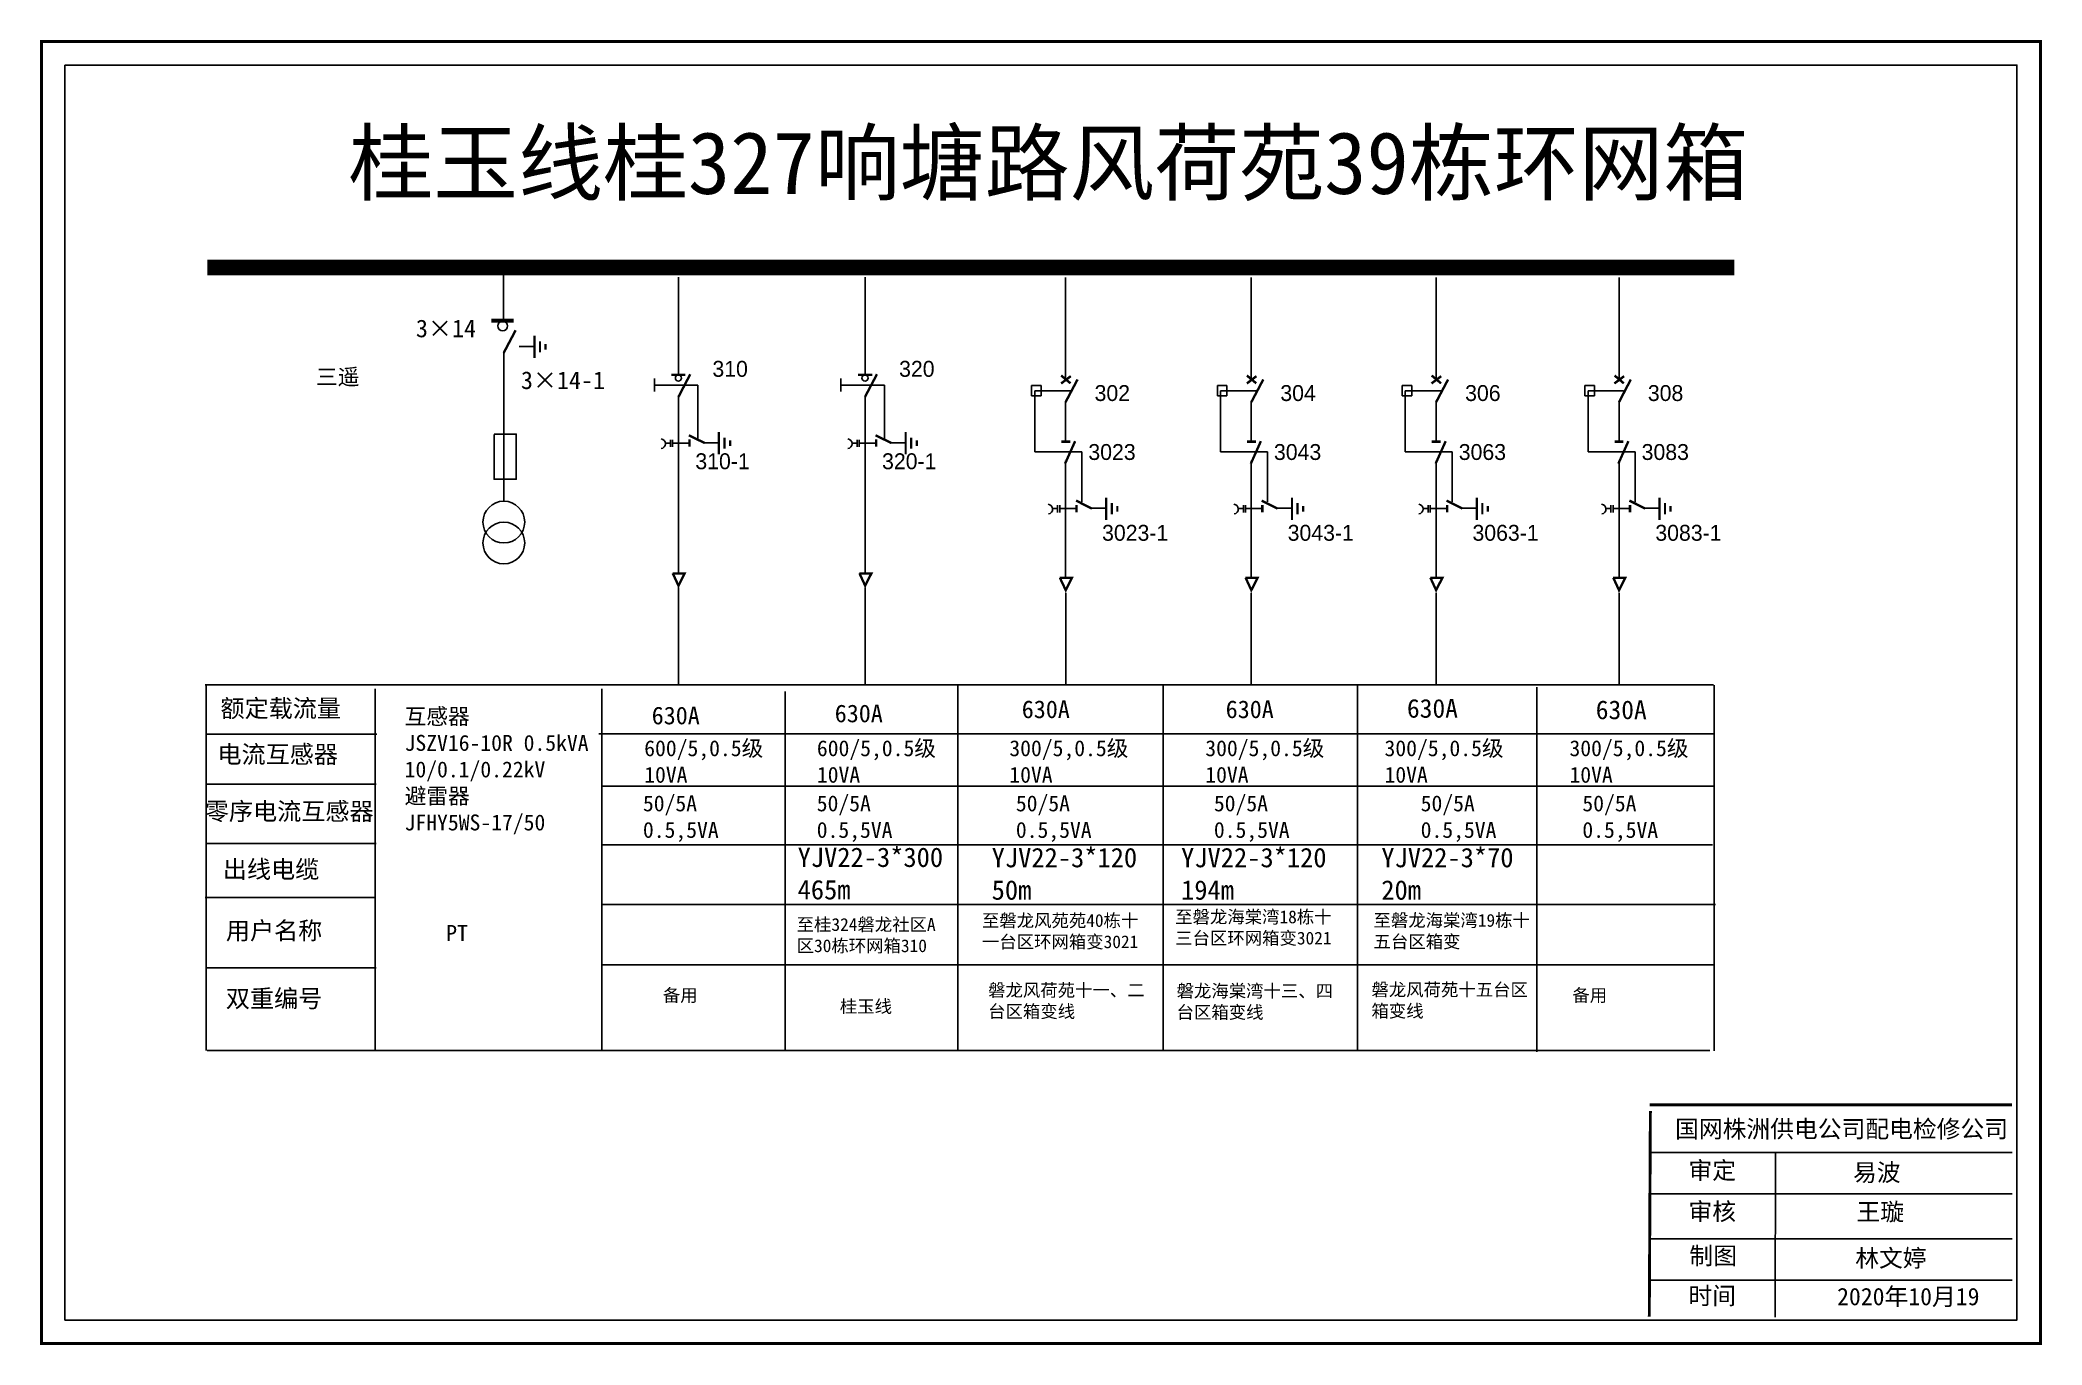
# Model space of a CAD drawing. Extents: x 1601 to 2099, y -464 to -160.
# Drawn here: x 1971.6 to 2097.3, y -338.9 to -257.1 of the extents above; entities that cross this region are included whole.
import ezdxf

# ---------------------------------------------------------------- set-up
doc = ezdxf.new("R2010")
doc.units = 0
doc.header["$LTSCALE"] = 0.774411
doc.linetypes.add('ACAD_ISO02W100', pattern=[15, 12, -3])
doc.linetypes.add('CENTER', pattern=[50.8, 31.75, -6.35, 6.35, -6.35])
doc.layers.get('0').update_dxf_attribs({"linetype": 'CONTINUOUS'})
doc.layers.get('DEFPOINTS').update_dxf_attribs({"linetype": 'CONTINUOUS'})
doc.layers.add('2', color=7, linetype='CONTINUOUS')
doc.styles.add('hztxt_txtstyle_0.00_0_0', font='simkai.ttf')
doc.styles.add('hztxt_txtstyle_1.80_0_0', font='', dxfattribs={"height": 1.8, "bigfont": 'hztxt.shx'})
doc.styles.add('hztxt_txtstyle_2.70_0_0', font='simkai.ttf', dxfattribs={"height": 2.7})
doc.styles.add('KaiTi_GB2312_txtstyle_1.09_0_0', font='simkai_0.ttf', dxfattribs={"height": 1.0944})
doc.styles.add('字体', font='simkai_0.ttf', dxfattribs={"height": 2.5})
doc.styles.get('hztxt_txtstyle_1.80_0_0').set_extended_font_data('hztxt')

msp = doc.modelspace()

# ---------------------------------------------------------------- texts
at = {"color": 0, "linetype": 'Continuous', "style": 'hztxt_txtstyle_2.70_0_0'}
for s, p in [('3×14', (1995.24, -275.71)), ('3×14-1', (2001.83, -278.96))]:
    msp.add_text(s, height=1.109, dxfattribs=at).set_placement(p)
at = {"color": 0, "style": 'hztxt_txtstyle_1.80_0_0'}
for s, p in [('310', (2013.85, -278.19)), ('320', (2025.57, -278.19)), ('302', (2037.84, -279.71)), ('304', (2049.5, -279.71)), ('306', (2061.1, -279.71)), ('308', (2072.57, -279.71)), ('3023', (2037.45, -283.41)), ('3043', (2049.1, -283.41)), ('3063', (2060.7, -283.41)), ('3083', (2072.18, -283.41)), ('310-1', (2012.78, -283.99)), ('320-1', (2024.5, -283.99)), ('3023-1', (2038.31, -288.48)), ('3043-1', (2049.96, -288.48)), ('3063-1', (2061.56, -288.48)), ('3083-1', (2073.04, -288.48))]:
    msp.add_text(s, height=0.998, dxfattribs=at).set_placement(p)
at = {"color": 0, "linetype": 'Continuous', "attachment_point": 1}
for s, insert, char_height, width, style in [('{\\fSimSun|b0|i0|c134|p2;三遥}', (1988.96, -277.69), 1.0024, 7.7986, 'hztxt_txtstyle_0.00_0_0'), ('{\\fSimSun|b0|i0|c134|p2;额定载流量}', (1982.97, -298.44), 1.1094, 17.8852, 'hztxt_txtstyle_2.70_0_0'), ('\\A1;{\\fSimSun|b0|i0|c134|p2;互感器\\PJSZV16-10R 0.5kVA\\P10/0.1/0.22kV\\P避雷器\\PJFHY5WS-17/50}', (1994.53, -299), 0.9985, 18.4113, 'hztxt_txtstyle_2.70_0_0'), ('{\\fSimSun|b0|i0|c134|p2;630A}', (2010.04, -298.89), 1.1094, 17.8852, 'hztxt_txtstyle_2.70_0_0'), ('{\\fSimSun|b0|i0|c134|p2;630A}', (2021.53, -298.76), 1.1094, 17.8852, 'hztxt_txtstyle_2.70_0_0'), ('{\\fSimSun|b0|i0|c134|p2;630A}', (2033.27, -298.5), 1.1094, 17.8852, 'hztxt_txtstyle_2.70_0_0'), ('{\\fSimSun|b0|i0|c134|p2;630A}', (2046.07, -298.5), 1.1094, 17.8852, 'hztxt_txtstyle_2.70_0_0'), ('{\\fSimSun|b0|i0|c134|p2;630A}', (2057.45, -298.41), 1.1757, 9.454, 'hztxt_txtstyle_0.00_0_0'), ('{\\fSimSun|b0|i0|c134|p2;630A}', (2069.3, -298.5), 1.1757, 9.454, 'hztxt_txtstyle_0.00_0_0'), ('{\\fSimSun|b0|i0|c134|p2;电流互感器}', (1982.78, -301.32), 1.1094, 17.8852, 'hztxt_txtstyle_2.70_0_0'), ('\\A1;{\\fSimSun|b0|i0|c134|p2;600/5,0.5级\\P10VA}', (2009.57, -301), 0.9985, 18.4113, 'hztxt_txtstyle_2.70_0_0'), ('\\A1;{\\fSimSun|b0|i0|c134|p2;600/5,0.5级\\P10VA}', (2020.41, -301), 0.9985, 18.4113, 'hztxt_txtstyle_2.70_0_0'), ('\\A1;{\\fSimSun|b0|i0|c134|p2;300/5,0.5级\\P10VA}', (2032.49, -301), 0.9985, 18.4113, 'hztxt_txtstyle_2.70_0_0'), ('\\A1;{\\fSimSun|b0|i0|c134|p2;300/5,0.5级\\P10VA}', (2044.79, -301), 0.9985, 18.4113, 'hztxt_txtstyle_2.70_0_0'), ('\\A1;{\\fSimSun|b0|i0|c134|p2;300/5,0.5级\\P10VA}', (2056.04, -301), 0.9985, 18.4113, 'hztxt_txtstyle_2.70_0_0'), ('\\A1;{\\fSimSun|b0|i0|c134|p2;300/5,0.5级\\P10VA}', (2067.65, -301), 0.9985, 18.4113, 'hztxt_txtstyle_2.70_0_0'), ('{\\fSimSun|b0|i0|c134|p2;零序电流互感器}', (1981.99, -304.9), 1.1094, 17.8852, 'hztxt_txtstyle_2.70_0_0'), ('{\\fSimSun|b0|i0|c134|p2;50/5A\\P0.5,5VA}', (2009.49, -304.46), 0.9985, 17.8852, 'hztxt_txtstyle_2.70_0_0'), ('{\\fSimSun|b0|i0|c134|p2;50/5A\\P0.5,5VA}', (2020.4, -304.46), 0.9985, 17.8852, 'hztxt_txtstyle_2.70_0_0'), ('{\\fSimSun|b0|i0|c134|p2;50/5A\\P0.5,5VA}', (2032.9, -304.46), 0.9985, 17.8852, 'hztxt_txtstyle_2.70_0_0'), ('{\\fSimSun|b0|i0|c134|p2;50/5A\\P0.5,5VA}', (2045.33, -304.46), 0.9985, 17.8852, 'hztxt_txtstyle_2.70_0_0'), ('{\\fSimSun|b0|i0|c134|p2;50/5A\\P0.5,5VA}', (2058.31, -304.46), 0.9985, 17.8852, 'hztxt_txtstyle_2.70_0_0'), ('{\\fSimSun|b0|i0|c134|p2;50/5A\\P0.5,5VA}', (2068.46, -304.46), 0.9985, 17.8852, 'hztxt_txtstyle_2.70_0_0'), ('YJV22-3*300\\P465m', (2019.2, -307.73), 1.2204, 19.6738, 'hztxt_txtstyle_2.70_0_0'), ('YJV22-3*120\\P50m', (2031.38, -307.75), 1.2204, 19.6738, 'hztxt_txtstyle_2.70_0_0'), ('YJV22-3*120\\P194m', (2043.27, -307.75), 1.2204, 19.6738, 'hztxt_txtstyle_2.70_0_0'), ('YJV22-3*70\\P20m', (2055.84, -307.75), 1.22, 19.6738, 'hztxt_txtstyle_2.70_0_0'), ('{\\fSimSun|b0|i0|c134|p2;出线电缆}', (1983.12, -308.54), 1.1094, 17.8852, 'hztxt_txtstyle_2.70_0_0'), ('至磐龙海棠湾18栋十{\\fSimSun|b0|i0|c134|p2;三台区环网箱变3021}', (2042.9, -311.68), 0.8, 10.2246, 'hztxt_txtstyle_2.70_0_0'), ('{\\fSimSun|b0|i0|c134|p2;用户名称}', (1983.31, -312.39), 1.1094, 17.8852, 'hztxt_txtstyle_2.70_0_0'), ('{\\fSimSun|b0|i0|c134|p2;PT}', (1997.14, -312.59), 1.0024, 7.7986, 'hztxt_txtstyle_0.00_0_0'), ('{\\fSimSun|b0|i0|c134|p2;至桂324磐龙社区A区30栋环网箱310}', (2019.14, -312.16), 0.8, 9.35, '字体'), ('至磐龙风苑苑40栋十{\\fSimSun|b0|i0|c134|p2;一台区环网箱变3021}', (2030.77, -311.91), 0.8, 10.2246, 'hztxt_txtstyle_2.70_0_0'), ('至磐龙海棠湾19栋十{\\fSimSun|b0|i0|c134|p2;五台区箱变}', (2055.35, -311.9), 0.8, 10.2246, 'hztxt_txtstyle_2.70_0_0'), ('{\\fSimSun|b0|i0|c134|p2;双重编号}', (1983.31, -316.65), 1.1094, 17.8852, 'hztxt_txtstyle_2.70_0_0'), ('备用', (2010.74, -316.6), 0.8, 9.8107, 'hztxt_txtstyle_2.70_0_0'), ('{\\fSimSun|b0|i0|c134|p2;磐龙风荷苑十一、二台区箱变线}', (2031.16, -316.28), 0.8, 10.2246, 'hztxt_txtstyle_2.70_0_0'), ('{\\fSimSun|b0|i0|c134|p2;磐龙海棠湾十三、四台区箱变线}', (2042.99, -316.33), 0.8, 10.2246, 'hztxt_txtstyle_2.70_0_0'), ('{\\fSimSun|b0|i0|c134|p2;磐龙风荷苑十五台区箱变线}', (2055.22, -316.25), 0.8, 10.2246, 'hztxt_txtstyle_2.70_0_0'), ('备用', (2067.83, -316.6), 0.8, 9.8107, 'hztxt_txtstyle_2.70_0_0'), ('桂玉线', (2021.85, -317.3), 0.8, 9.8107, 'hztxt_txtstyle_2.70_0_0'), ('国网株洲供电公司配电检修公司', (2074.28, -324.84), 1.0944, 29.9201, '字体'), ('\\f\uffbfﾬￌﾣﾤ_GB2312|b0|i0|c134|p49;审定', (2075.12, -327.44), 1.0944, 8.5588, '字体'), ('易波', (2085.45, -327.57), 1.094, 8.5588, '字体'), ('\\f\uffbfﾬￌﾣﾤ_GB2312|b0|i0|c134|p49;审核', (2075.12, -330.02), 1.0944, 8.5588, '字体'), ('\\f\uffbfﾬￌﾣﾤ_GB2312|b0|i0|c134|p49;制图', (2075.18, -332.8), 1.0944, 8.5588, '字体'), ('\\f\uffbfﾬￌﾣﾤ_GB2312|b0|i0|c134|p49;时间', (2075.12, -335.31), 1.0944, 8.5588, '字体')]:
    msp.add_mtext(s, dxfattribs=dict(at, insert=insert, char_height=char_height, width=width, style=style))
at = {"color": 7, "linetype": 'Continuous', "char_height": 1.094, "attachment_point": 1, "style": 'KaiTi_GB2312_txtstyle_1.09_0_0'}
for s, insert, width in [('王璇', (2085.67, -330.04), 8.5588), ('林文婷', (2085.59, -332.95), 8.5588), ('2020年10月19', (2084.45, -335.36), 16.0081)]:
    msp.add_mtext(s, dxfattribs=dict(at, insert=insert, width=width))
at = {"layer": 'DEFPOINTS', "color": 0, "insert": (1991, -262.81), "char_height": 3.9062, "width": 93.1531, "attachment_point": 1, "style": 'hztxt_txtstyle_0.00_0_0'}
msp.add_mtext('{\\fSimSun|b0|i0|c134|p2;桂玉线桂327响塘路风荷苑39栋环网箱}', dxfattribs=at)

# ---------------------------------------------------------------- blocks, each defined once
blk = doc.blocks.new('JD')
for points in [[(-2, 0.2), (-2, -0.2), (2, 0.2), (2, -0.2)], [(1, -1.2), (1, -0.8), (-1, -1.2), (-1, -0.8)], [(-0.5, -1.8), (-0.5, -2.2), (0.5, -1.8), (0.5, -2.2)]]:
    blk.add_trace(points)

# ---------------------------------------------------------------- linework, layer by layer
at = {"color": 0}
for p, q in [((2000.73, -271.33), (2000.73, -274.62)), ((2011.72, -271.93), (2011.72, -278.04)), ((2023.43, -271.93), (2023.43, -278.04)), ((2036.02, -271.97), (2036.02, -278.38)), ((2047.68, -271.97), (2047.68, -278.38)), ((2059.28, -271.97), (2059.28, -278.38)), ((2070.76, -271.97), (2070.76, -278.38)), ((2001.73, -276.28), (2002.67, -276.28)), ((2000.75, -276.65), (2000.75, -285.98)), ((2033.89, -278.73), (2034.49, -278.73)), ((2033.89, -278.73), (2033.89, -279.39)), ((2034.49, -278.73), (2034.49, -279.39)), ((2045.55, -278.73), (2046.15, -278.73)), ((2045.55, -278.73), (2045.55, -279.39)), ((2046.15, -278.73), (2046.15, -279.39)), ((2057.15, -278.73), (2057.75, -278.73)), ((2057.15, -278.73), (2057.15, -279.39)), ((2057.75, -278.73), (2057.75, -279.39)), ((2068.62, -278.73), (2069.22, -278.73)), ((2068.62, -278.73), (2068.62, -279.39)), ((2069.22, -278.73), (2069.22, -279.39)), ((2011.72, -279.41), (2011.72, -290.51)), ((2023.43, -279.41), (2023.43, -290.51)), ((2033.89, -279.39), (2034.49, -279.39)), ((2036.02, -279.75), (2036.02, -282.22)), ((2045.55, -279.39), (2046.15, -279.39)), ((2047.68, -279.75), (2047.68, -282.22)), ((2057.15, -279.39), (2057.75, -279.39)), ((2059.28, -279.75), (2059.28, -282.22)), ((2068.62, -279.39), (2069.22, -279.39)), ((2070.76, -279.75), (2070.76, -282.22)), ((2011.72, -282.35), (2012.41, -282.35)), ((2013.31, -282.34), (2014.25, -282.34)), ((2023.43, -282.35), (2024.13, -282.35)), ((2025.03, -282.34), (2025.97, -282.34)), ((2036.02, -283.46), (2036.02, -290.77)), ((2047.68, -283.46), (2047.68, -290.77)), ((2059.28, -283.46), (2059.28, -290.77)), ((2070.76, -283.46), (2070.76, -290.77)), ((2036.02, -286.46), (2036.71, -286.46)), ((2037.62, -286.44), (2038.56, -286.44)), ((2047.68, -286.46), (2048.37, -286.46)), ((2049.27, -286.44), (2050.22, -286.44)), ((2059.28, -286.46), (2059.97, -286.46)), ((2060.87, -286.44), (2061.81, -286.44)), ((2070.76, -286.46), (2071.45, -286.46)), ((2072.35, -286.44), (2073.29, -286.44)), ((1992.79, -300.61), (1982.09, -300.61)), ((1992.75, -303.76), (1982.05, -303.76)), ((1992.75, -307.47), (1982.05, -307.47)), ((1992.71, -310.86), (1982.01, -310.86)), ((1992.75, -315.27), (1982.04, -315.27))]:
    msp.add_line(p, q, dxfattribs=at)
at = {"color": 0, "linetype": 'ACAD_ISO02W100'}
for p, q in [((2036.32, -279.08), (2034.08, -279.08)), ((2034.08, -279.08), (2034.08, -282.89)), ((2047.98, -279.08), (2045.74, -279.08)), ((2045.74, -279.08), (2045.74, -282.89)), ((2059.58, -279.08), (2057.34, -279.08)), ((2057.34, -279.08), (2057.34, -282.89)), ((2071.05, -279.08), (2068.82, -279.08)), ((2068.82, -279.08), (2068.82, -282.89)), ((2034.08, -282.89), (2037.04, -282.89)), ((2037.04, -282.89), (2037.04, -286.03)), ((2045.74, -282.89), (2048.7, -282.89)), ((2048.7, -282.89), (2048.7, -286.03)), ((2057.34, -282.89), (2060.29, -282.89)), ((2060.29, -282.89), (2060.29, -286.03)), ((2068.82, -282.89), (2071.77, -282.89)), ((2071.77, -282.89), (2071.77, -286.03))]:
    msp.add_line(p, q, dxfattribs=at)
at = {"color": 0, "linetype": 'CENTER'}
for p, q in [((2011.72, -291.41), (2011.72, -297.54)), ((2023.44, -291.41), (2023.44, -297.54)), ((2036.03, -291.75), (2036.03, -297.51)), ((2047.68, -291.75), (2047.68, -297.51)), ((2059.28, -291.75), (2059.28, -297.51)), ((2070.76, -291.75), (2070.76, -297.51))]:
    msp.add_line(p, q, dxfattribs=at)
at = {"color": 0, "linetype": 'Continuous'}
for p, q in [((1982.02, -297.53), (2076.69, -297.53)), ((1982.07, -320.47), (1982.07, -297.53)), ((1992.69, -297.78), (1992.69, -320.47)), ((2006.9, -297.78), (2006.9, -320.47)), ((2029.25, -297.57), (2029.25, -320.47)), ((2042.14, -297.57), (2042.14, -320.47)), ((2054.34, -297.59), (2054.34, -320.48)), ((2065.61, -297.66), (2065.61, -320.56)), ((2076.74, -297.54), (2076.74, -320.49)), ((2018.42, -297.93), (2018.42, -320.45)), ((2006.73, -300.59), (2076.72, -300.59)), ((2006.9, -303.89), (2076.74, -303.89)), ((2006.9, -307.57), (2076.63, -307.57)), ((2006.9, -311.3), (2076.82, -311.3)), ((2006.9, -315.09), (2076.72, -315.09)), ((2076.47, -320.47), (1982.14, -320.47)), ((2072.68, -326.87), (2095.43, -326.87)), ((2080.59, -326.83), (2080.57, -337.21)), ((2072.68, -329.47), (2095.43, -329.47)), ((2072.68, -332.29), (2095.43, -332.29)), ((2072.68, -334.88), (2095.43, -334.88))]:
    msp.add_line(p, q, dxfattribs=at)
at = {"color": 0, "linetype": 'Continuous', "const_width": 0.182}
msp.add_lwpolyline([(1971.74, -257.15), (2097.22, -257.15), (2097.22, -338.85), (1971.74, -338.85)], close=True, dxfattribs=at)
at = {"color": 0, "linetype": 'Continuous'}
msp.add_lwpolyline([(1973.21, -258.63), (2095.74, -258.63), (2095.74, -337.38), (1973.21, -337.38)], close=True, dxfattribs=at)
at = {"color": 0}
for points, const_width in [([(1982.14, -271.33), (2077.99, -271.33)], 0.998), ([(1999.98, -274.67), (2001.38, -274.67)], 0.238), ([(2000.75, -276.69), (2001.5, -275.27)], 0.15), ([(2011.27, -278.06), (2012.16, -278.06)], 0.15), ([(2011.72, -279.45), (2012.46, -278.03)], 0.15), ([(2022.99, -278.06), (2023.88, -278.06)], 0.15), ([(2023.43, -279.45), (2024.18, -278.03)], 0.15), ([(2035.74, -278.61), (2036.35, -278.15)], 0.15), ([(2035.74, -278.11), (2036.33, -278.6)], 0.15), ([(2036.02, -279.78), (2036.77, -278.36)], 0.15), ([(2047.4, -278.61), (2048, -278.15)], 0.15), ([(2047.4, -278.11), (2047.99, -278.6)], 0.15), ([(2047.68, -279.78), (2048.43, -278.36)], 0.15), ([(2059, -278.11), (2059.59, -278.6)], 0.15), ([(2058.99, -278.61), (2059.6, -278.15)], 0.15), ([(2059.28, -279.78), (2060.03, -278.36)], 0.15), ([(2070.48, -278.11), (2071.06, -278.6)], 0.15), ([(2070.47, -278.61), (2071.08, -278.15)], 0.15), ([(2070.76, -279.78), (2071.5, -278.36)], 0.15), ([(2012.37, -281.86), (2013.37, -282.35)], 0.15), ([(2012.41, -282.12), (2012.41, -282.58)], 0.15), ([(2024.09, -281.86), (2025.09, -282.35)], 0.15), ([(2024.13, -282.12), (2024.13, -282.58)], 0.15), ([(2035.75, -282.26), (2036.31, -282.26)], 0.15), ([(2035.99, -283.64), (2036.62, -282.23)], 0.15), ([(2047.41, -282.26), (2047.97, -282.26)], 0.15), ([(2047.65, -283.64), (2048.28, -282.23)], 0.15), ([(2059.01, -282.26), (2059.56, -282.26)], 0.15), ([(2059.25, -283.64), (2059.88, -282.23)], 0.15), ([(2070.49, -282.26), (2071.04, -282.26)], 0.15), ([(2070.72, -283.64), (2071.35, -282.23)], 0.15), ([(2036.68, -285.96), (2037.67, -286.46)], 0.15), ([(2036.71, -286.23), (2036.71, -286.69)], 0.15), ([(2048.33, -285.96), (2049.33, -286.46)], 0.15), ([(2048.37, -286.23), (2048.37, -286.69)], 0.15), ([(2059.93, -285.96), (2060.93, -286.46)], 0.15), ([(2059.97, -286.23), (2059.97, -286.69)], 0.15), ([(2071.41, -285.96), (2072.41, -286.46)], 0.15), ([(2071.45, -286.23), (2071.45, -286.69)], 0.15), ([(2011.35, -290.53), (2012.11, -290.53), (2011.72, -291.3), (2011.36, -290.52)], 0.15), ([(2023.07, -290.53), (2023.83, -290.53), (2023.44, -291.3), (2023.08, -290.52)], 0.15), ([(2035.65, -290.81), (2036.42, -290.81), (2036.03, -291.58), (2035.66, -290.8)], 0.15), ([(2047.31, -290.81), (2048.07, -290.81), (2047.68, -291.58), (2047.32, -290.8)], 0.15), ([(2058.91, -290.81), (2059.67, -290.81), (2059.28, -291.58), (2058.92, -290.8)], 0.15), ([(2070.39, -290.81), (2071.15, -290.81), (2070.76, -291.58), (2070.4, -290.8)], 0.15)]:
    msp.add_lwpolyline(points, dxfattribs=dict(at, const_width=const_width))
for points in [[(2010.21, -278.29), (2010.21, -279.12)], [(2021.92, -278.29), (2021.92, -279.12)], [(2000.15, -281.82), (2000.15, -284.62), (2001.54, -284.62), (2001.54, -281.79), (2000.15, -281.79)], [(2011.21, -282.35), (2010.9, -282.35)], [(2011.21, -282.14), (2011.21, -282.59)], [(2011.35, -282.14), (2011.35, -282.59)], [(2011.71, -282.35), (2011.35, -282.35)], [(2022.93, -282.35), (2022.62, -282.35)], [(2022.93, -282.14), (2022.93, -282.59)], [(2023.07, -282.14), (2023.07, -282.59)], [(2023.43, -282.35), (2023.07, -282.35)], [(2035.52, -286.45), (2035.2, -286.45)], [(2035.52, -286.24), (2035.52, -286.7)], [(2035.66, -286.24), (2035.66, -286.7)], [(2036.02, -286.45), (2035.66, -286.45)], [(2047.18, -286.45), (2046.86, -286.45)], [(2047.18, -286.24), (2047.18, -286.7)], [(2047.32, -286.24), (2047.32, -286.7)], [(2047.68, -286.45), (2047.32, -286.45)], [(2058.77, -286.45), (2058.46, -286.45)], [(2058.77, -286.24), (2058.77, -286.7)], [(2058.91, -286.24), (2058.91, -286.7)], [(2059.28, -286.45), (2058.91, -286.45)], [(2070.25, -286.45), (2069.94, -286.45)], [(2070.25, -286.24), (2070.25, -286.7)], [(2070.39, -286.24), (2070.39, -286.7)], [(2070.75, -286.45), (2070.39, -286.45)]]:
    msp.add_lwpolyline(points, dxfattribs=at)
at = {"color": 0, "linetype": 'ACAD_ISO02W100'}
for points in [[(2012.94, -282.12), (2012.94, -278.71), (2010.21, -278.71)], [(2024.66, -282.12), (2024.66, -278.71), (2021.92, -278.71)]]:
    msp.add_lwpolyline(points, dxfattribs=at)
at = {"color": 0}
for points in [[(2010.63, -282.09, -0.877934), (2010.64, -282.7)], [(2022.35, -282.09, -0.877934), (2022.36, -282.7)], [(2034.93, -286.19, -0.877934), (2034.95, -286.8)], [(2046.59, -286.19, -0.877934), (2046.6, -286.8)], [(2058.19, -286.19, -0.877934), (2058.2, -286.8)], [(2069.67, -286.19, -0.877934), (2069.68, -286.8)]]:
    msp.add_lwpolyline(points, format="xyb", dxfattribs=at)
at = {"color": 0, "linetype": 'Continuous', "const_width": 0.182}
for points in [[(2072.73, -324.27), (2072.66, -337.17)], [(2072.68, -323.87), (2095.43, -323.87)]]:
    msp.add_lwpolyline(points, dxfattribs=at)
at = {"color": 0}
for centre, radius in [((2000.68, -275), 0.305), ((2011.72, -278.27), 0.192), ((2023.43, -278.27), 0.192)]:
    msp.add_circle(centre, radius, dxfattribs=at)
at = {"layer": '2', "color": 0}
for centre in [(2000.76, -287.31), (2000.76, -288.62)]:
    msp.add_circle(centre, 1.31, dxfattribs=at)

# ---------------------------------------------------------------- block references
at = {"color": 0, "xscale": 0.3494655254594932, "yscale": 0.3494655254594932, "zscale": 0.3494655254595134, "rotation": 90}
for p in [(2002.68, -276.31), (2014.26, -282.36), (2025.98, -282.36), (2038.57, -286.47), (2050.23, -286.47), (2061.83, -286.47), (2073.3, -286.47)]:
    msp.add_blockref('JD', p, dxfattribs=at)

msp.set_redraw_order([(e.dxf.handle, doc.entitydb.next_handle()) for e in msp.query("TEXT MTEXT ATTDEF DIMENSION ARC_DIMENSION")])  # texts and dimensions are drawn at this point

doc.saveas('drawing.dxf')
